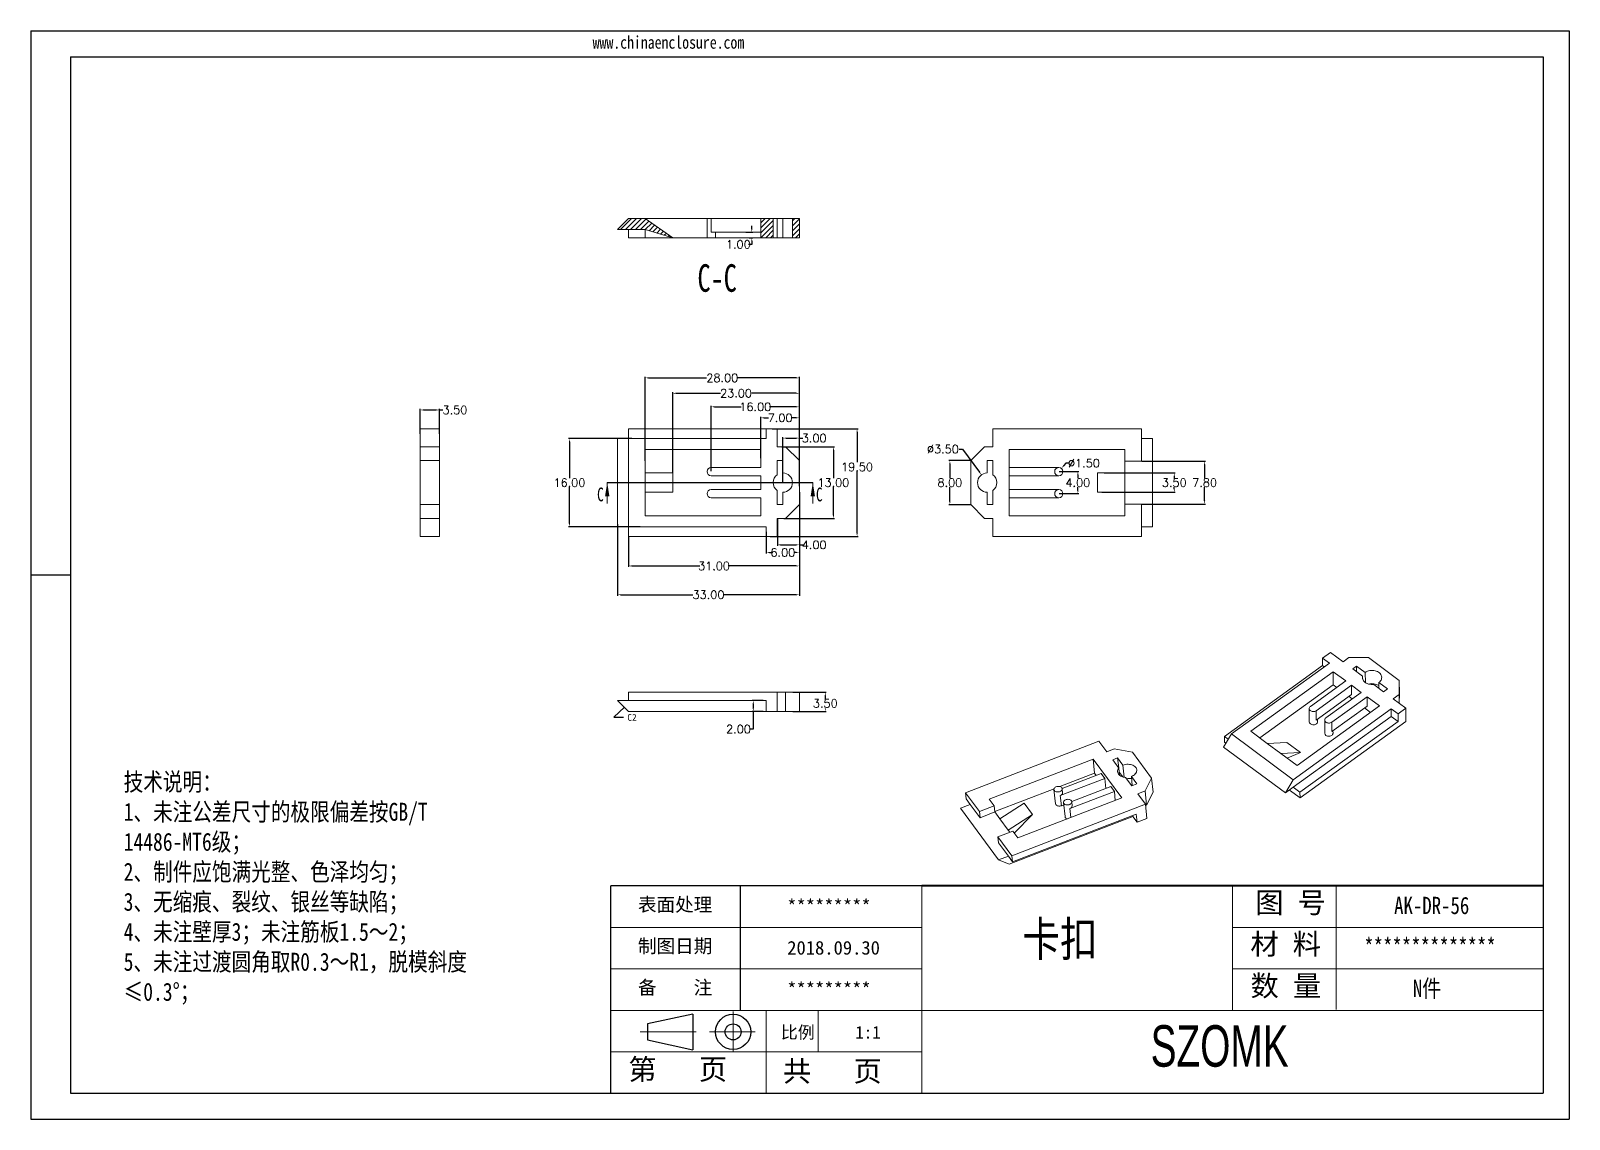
# Model space of a CAD drawing. Header units: inches. Extents: x 1153 to 3231, y 573 to 1137.
# Drawn here: x 2951.6 to 3231, y 573 to 770.5 of the extents above; entities that cross this region are included whole.
import ezdxf

# ---------------------------------------------------------------- set-up
doc = ezdxf.new("R2010")
doc.units = ezdxf.units.IN
doc.linetypes.add('CENTER2', pattern=[28.575, 19.05, -3.175, 3.175, -3.175])
doc.layers.add('10', color=7, linetype='Continuous')
doc.layers.add('文字', color=81, linetype='Continuous')
for name, color, linetype, lineweight in [('粗实线', 7, 'Continuous', 30), ('细实线', 3, 'Continuous', 9), ('细点划线', 2, 'CENTER2', 9)]:
    doc.layers.add(name, color=color, linetype=linetype, lineweight=lineweight)
doc.styles.add('SLDTEXTSTYLE6', font='TXT', dxfattribs={"width": 0.7})
doc.styles.get("Standard").update_dxf_attribs({"font": 'txt', "bigfont": 'gbcbig.shx'})
doc.styles.add('宋体', font='', dxfattribs={"width": 0.8, "height": 3.5})
doc.styles.add('长仿宋', font='', dxfattribs={"width": 0.7, "height": 4})
doc.styles.get('宋体').set_extended_font_data('SimSun')
doc.styles.get('长仿宋').set_extended_font_data('SimSun')
doc.dimstyles.new('2', dxfattribs={"dimtxt": 1.5, "dimasz": 0.6, "dimexe": 0.18, "dimexo": 0.0625, "dimgap": 0.09, "dimtad": 0, "dimtih": 1, "dimtoh": 1, "dimzin": 0, "dimdsep": 46, "dimtxsty": 'Standard', "dimcen": 0, "dimadec": 0, "dimazin": 2, "dimtfac": 1, "dimtofl": 0, "dimtmove": 0, "dimatfit": 3, "dimfxl": 1, "dimtolj": 1, "dimtzin": 0, "dimarcsym": 0})
pattern_1 = [(45, (0, 9.6533), (-0.4490128, 0.4490128), [])]

msp = doc.modelspace()

# ---------------------------------------------------------------- texts
at = {"color": 7, "linetype": 'Continuous', "char_height": 2.5, "attachment_point": 1, "style": 'SLDTEXTSTYLE6'}
for insert in [(3054.456, 687.586), (3094.202, 687.586)]:
    msp.add_mtext('C', dxfattribs=dict(at, insert=insert))
at = {"attachment_point": 1}
for s, insert, char_height, width in [('{\\fSimHei|b0|i0|c134|p49;C2}', (3059.948, 646.492), 1.23731, 703.22498), ('{\\fSimHei|b0|i0|c134|p49;表面处理}', (3061.872, 613.148), 2.47462, 1406.44997), ('{\\fSimHei|b0|i0|c134|p49;*********}', (3088.975, 612.829), 2.47462, 1406.44997), ('{\\fSimHei|b0|i0|c134|p49;制图日期}', (3061.872, 605.623), 2.47462, 1406.44997), ('{\\fSimHei|b0|i0|c134|p49;2018.\\fSimHei|b0|i0|c0|p49;09\\fSimHei|b0|i0|c134|p49;.\\fSimHei|b0|i0|c0|p49;30}', (3088.975, 605.305), 2.474619, 1406.44997), ('{\\fSimHei|b0|i0|c134|p49;备    注}', (3061.872, 598.098), 2.47462, 1406.44997), ('{\\fSimHei|b0|i0|c134|p49;*********}', (3088.975, 597.78), 2.47462, 1406.44997)]:
    msp.add_mtext(s, dxfattribs=dict(at, insert=insert, char_height=char_height, width=width))
at = {"layer": '10', "color": 0, "insert": (3076.25, 728.113), "char_height": 5, "attachment_point": 2, "style": 'SLDTEXTSTYLE6'}
msp.add_mtext('C-C', dxfattribs=at)
at = {"layer": '文字', "color": 0, "attachment_point": 1, "style": '宋体'}
for s, insert, char_height, width in [('www.chinaenclosure.com', (3053.641, 769.532), 2.29921, 40.39487), ('{\\H1.111x;技术说明：\\P1、未注公差尺寸的极限偏差按GB/T 14486-MT6级；\\P2、制件应饱满光整、色泽均匀；\\P3、无缩痕、裂纹、银丝等缺陷；\\P4、未注壁厚3；未注筋板1.5～2；\\P5、未注过渡圆角取R0.3～R1，脱模斜度≤0.3%%D；}', (2968.485, 635.822), 2.93933, 66.20661), ('{\\H1.111x;AK-DR-56}', (3199.174, 613.317), 2.82175, 32.62266), ('卡扣', (3131.665, 608.787), 6.2706, 80.16693), ('{\\H1.111x;**************}', (3193.746, 605.793), 2.82175, 32.62266), ('{\\H1.111x;N件}', (3202.587, 598.268), 2.82175, 32.62266)]:
    msp.add_mtext(s, dxfattribs=dict(at, insert=insert, char_height=char_height, width=width))
at = {"layer": '粗实线', "insert": (3154.968, 590.015), "char_height": 7.52468, "width": 84.38184, "attachment_point": 1, "style": '长仿宋'}
msp.add_mtext('{\\fSTXinwei|b0|i0|c134|p2;SZOMK}', dxfattribs=at)
at = {"layer": '细实线', "color": 7, "attachment_point": 1}
for s, insert, char_height, width in [('{\\fSimSun|b0|i0|c134|p54;图 号}', (3173.971, 614.141), 3.76234, 18.8117), ('{\\fSimSun|b0|i0|c134|p54;材 料   }', (3173.079, 606.616), 3.76234, 18.8117), ('{\\fSimSun|b0|i0|c134|p54;数 量}', (3173.098, 599.054), 3.76234, 16.99873), ('{\\fSimSun|b0|i0|c134|p54;比例}', (3087.815, 589.859), 2.2574, 9.9093), ('{\\fSimSun|b0|i0|c134|p54;1:1}', (3101.336, 589.859), 2.2574, 9.9093), ('{\\fSimSun|b0|i0|c134|p54;第   页}', (3060.13, 583.891), 3.76234, 28.21755), ('{\\fSimSun|b0|i0|c134|p54; 共   页}', (3085.642, 583.571), 3.76234, 28.21755)]:
    msp.add_mtext(s, dxfattribs=dict(at, insert=insert, char_height=char_height, width=width))

# ---------------------------------------------------------------- blocks, each defined once
blk = doc.blocks.new('*D22')
at = {"color": 0, "lineweight": -2, "transparency": 16777216}
for p, q in [((3091.18, 684.42), (3091.18, 667.95)), ((3058.18, 680.97), (3058.18, 667.95)), ((3058.78, 668.13), (3071.84, 668.13)), ((3090.58, 668.13), (3077.52, 668.13))]:
    blk.add_line(p, q, dxfattribs=at)
at = {"color": 0, "transparency": 16777216}
for points in [[(3058.78, 668.23), (3058.78, 668.03), (3058.18, 668.13)], [(3090.58, 668.23), (3090.58, 668.03), (3091.18, 668.13)]]:
    blk.add_solid(points, dxfattribs=at)
at = {"layer": 'Defpoints', "color": 0, "transparency": 16777216}
for p in [(3091.18, 684.48), (3058.18, 681.04), (3058.18, 668.13)]:
    blk.add_point(p, dxfattribs=at)
at = {"color": 0, "transparency": 16777216, "insert": (3074.68, 668.13), "char_height": 1.5, "attachment_point": 5}
blk.add_mtext('\\A1;33.00', dxfattribs=at)
blk = doc.blocks.new('*D23')
at = {"color": 0, "lineweight": -2, "transparency": 16777216}
for p, q in [((3091.18, 685.14), (3091.18, 677.01)), ((3087.18, 681.92), (3087.18, 677.01)), ((3087.78, 677.19), (3090.58, 677.19)), ((3091.18, 677.19), (3091.78, 677.19))]:
    blk.add_line(p, q, dxfattribs=at)
at = {"color": 0, "transparency": 16777216}
for points in [[(3087.78, 677.29), (3087.78, 677.09), (3087.18, 677.19)], [(3090.58, 677.29), (3090.58, 677.09), (3091.18, 677.19)]]:
    blk.add_solid(points, dxfattribs=at)
at = {"layer": 'Defpoints', "color": 0, "transparency": 16777216}
for p in [(3091.18, 685.21), (3087.18, 681.98), (3091.18, 677.19)]:
    blk.add_point(p, dxfattribs=at)
at = {"color": 0, "transparency": 16777216, "insert": (3093.87, 677.19), "char_height": 1.5, "attachment_point": 5}
blk.add_mtext('\\A1;4.00', dxfattribs=at)
blk = doc.blocks.new('*D24')
at = {"color": 0, "lineweight": -2, "transparency": 16777216}
for p, q in [((3091.18, 686.74), (3091.18, 675.62)), ((3085.18, 679.55), (3085.18, 675.62)), ((3085.78, 675.8), (3086.09, 675.8)), ((3090.58, 675.8), (3090.27, 675.8))]:
    blk.add_line(p, q, dxfattribs=at)
at = {"color": 0, "transparency": 16777216}
for points in [[(3085.78, 675.9), (3085.78, 675.7), (3085.18, 675.8)], [(3090.58, 675.9), (3090.58, 675.7), (3091.18, 675.8)]]:
    blk.add_solid(points, dxfattribs=at)
at = {"layer": 'Defpoints', "color": 0, "transparency": 16777216}
for p in [(3091.18, 686.8), (3085.18, 679.61), (3085.18, 675.8)]:
    blk.add_point(p, dxfattribs=at)
at = {"color": 0, "transparency": 16777216, "insert": (3088.18, 675.8), "char_height": 1.5, "attachment_point": 5}
blk.add_mtext('\\A1;6.00', dxfattribs=at)
blk = doc.blocks.new('*D25')
at = {"color": 0, "lineweight": -2, "transparency": 16777216}
for p, q in [((3091.18, 686.06), (3091.18, 673.18)), ((3060.18, 678.67), (3060.18, 673.18)), ((3060.78, 673.36), (3073.09, 673.36)), ((3090.58, 673.36), (3078.27, 673.36))]:
    blk.add_line(p, q, dxfattribs=at)
at = {"color": 0, "transparency": 16777216}
for points in [[(3060.78, 673.46), (3060.78, 673.26), (3060.18, 673.36)], [(3090.58, 673.46), (3090.58, 673.26), (3091.18, 673.36)]]:
    blk.add_solid(points, dxfattribs=at)
at = {"layer": 'Defpoints', "color": 0, "transparency": 16777216}
for p in [(3091.18, 686.12), (3060.18, 678.73), (3091.18, 673.36)]:
    blk.add_point(p, dxfattribs=at)
at = {"color": 0, "transparency": 16777216, "insert": (3075.68, 673.36), "char_height": 1.5, "attachment_point": 5}
blk.add_mtext('\\A1;31.00', dxfattribs=at)
blk = doc.blocks.new('*D26')
at = {"color": 0, "lineweight": -2, "transparency": 16777216}
for p, q in [((3088.18, 688.55), (3088.18, 696.74)), ((3088.78, 696.56), (3090.58, 696.56)), ((3091.18, 690.72), (3091.18, 696.74)), ((3091.18, 696.56), (3091.78, 696.56))]:
    blk.add_line(p, q, dxfattribs=at)
at = {"color": 0, "transparency": 16777216}
for points in [[(3088.78, 696.66), (3088.78, 696.46), (3088.18, 696.56)], [(3090.58, 696.66), (3090.58, 696.46), (3091.18, 696.56)]]:
    blk.add_solid(points, dxfattribs=at)
at = {"layer": 'Defpoints', "color": 0, "transparency": 16777216}
for p in [(3088.18, 696.56), (3091.18, 690.66), (3088.18, 688.48)]:
    blk.add_point(p, dxfattribs=at)
at = {"color": 0, "transparency": 16777216, "insert": (3093.87, 696.56), "char_height": 1.5, "attachment_point": 5}
blk.add_mtext('\\A1;3.00', dxfattribs=at)
blk = doc.blocks.new('*D27')
at = {"color": 0, "lineweight": -2, "transparency": 16777216}
for p, q in [((3084.18, 692.92), (3084.18, 700.42)), ((3084.78, 700.24), (3085.59, 700.24)), ((3090.58, 700.24), (3089.77, 700.24)), ((3091.18, 687.81), (3091.18, 700.42))]:
    blk.add_line(p, q, dxfattribs=at)
at = {"color": 0, "transparency": 16777216}
for points in [[(3084.78, 700.34), (3084.78, 700.14), (3084.18, 700.24)], [(3090.58, 700.34), (3090.58, 700.14), (3091.18, 700.24)]]:
    blk.add_solid(points, dxfattribs=at)
at = {"layer": 'Defpoints', "color": 0, "transparency": 16777216}
for p in [(3084.18, 700.24), (3084.18, 692.86), (3091.18, 687.75)]:
    blk.add_point(p, dxfattribs=at)
at = {"color": 0, "transparency": 16777216, "insert": (3087.68, 700.24), "char_height": 1.5, "attachment_point": 5}
blk.add_mtext('\\A1;7.00', dxfattribs=at)
blk = doc.blocks.new('*D28')
at = {"color": 0, "lineweight": -2, "transparency": 16777216}
for p, q in [((3075.18, 690.55), (3075.18, 702.42)), ((3075.78, 702.24), (3080.59, 702.24)), ((3090.58, 702.24), (3085.77, 702.24)), ((3091.18, 689.96), (3091.18, 702.42))]:
    blk.add_line(p, q, dxfattribs=at)
at = {"color": 0, "transparency": 16777216}
for points in [[(3075.78, 702.34), (3075.78, 702.14), (3075.18, 702.24)], [(3090.58, 702.34), (3090.58, 702.14), (3091.18, 702.24)]]:
    blk.add_solid(points, dxfattribs=at)
at = {"layer": 'Defpoints', "color": 0, "transparency": 16777216}
for p in [(3075.18, 702.24), (3075.18, 690.48), (3091.18, 689.9)]:
    blk.add_point(p, dxfattribs=at)
at = {"color": 0, "transparency": 16777216, "insert": (3083.18, 702.24), "char_height": 1.5, "attachment_point": 5}
blk.add_mtext('\\A1;16.00', dxfattribs=at)
blk = doc.blocks.new('*D29')
at = {"color": 0, "lineweight": -2, "transparency": 16777216}
for p, q in [((3068.18, 690.3), (3068.18, 704.88)), ((3068.78, 704.7), (3076.84, 704.7)), ((3090.58, 704.7), (3082.52, 704.7)), ((3091.18, 687.81), (3091.18, 704.88))]:
    blk.add_line(p, q, dxfattribs=at)
at = {"color": 0, "transparency": 16777216}
for points in [[(3068.78, 704.8), (3068.78, 704.6), (3068.18, 704.7)], [(3090.58, 704.8), (3090.58, 704.6), (3091.18, 704.7)]]:
    blk.add_solid(points, dxfattribs=at)
at = {"layer": 'Defpoints', "color": 0, "transparency": 16777216}
for p in [(3068.18, 704.7), (3068.18, 690.23), (3091.18, 687.75)]:
    blk.add_point(p, dxfattribs=at)
at = {"color": 0, "transparency": 16777216, "insert": (3079.68, 704.7), "char_height": 1.5, "attachment_point": 5}
blk.add_mtext('\\A1;23.00', dxfattribs=at)
blk = doc.blocks.new('*D30')
at = {"color": 0, "lineweight": -2, "transparency": 16777216}
for p, q in [((3063.18, 692.42), (3063.18, 707.67)), ((3063.78, 707.49), (3074.34, 707.49)), ((3090.58, 707.49), (3080.02, 707.49)), ((3091.18, 690.34), (3091.18, 707.67))]:
    blk.add_line(p, q, dxfattribs=at)
at = {"color": 0, "transparency": 16777216}
for points in [[(3063.78, 707.59), (3063.78, 707.39), (3063.18, 707.49)], [(3090.58, 707.59), (3090.58, 707.39), (3091.18, 707.49)]]:
    blk.add_solid(points, dxfattribs=at)
at = {"layer": 'Defpoints', "color": 0, "transparency": 16777216}
for p in [(3063.18, 707.49), (3063.18, 692.36), (3091.18, 690.28)]:
    blk.add_point(p, dxfattribs=at)
at = {"color": 0, "transparency": 16777216, "insert": (3077.18, 707.49), "char_height": 1.5, "attachment_point": 5}
blk.add_mtext('\\A1;28.00', dxfattribs=at)
blk = doc.blocks.new('*D31')
at = {"color": 0, "lineweight": -2, "transparency": 16777216}
for p, q in [((3087.99, 694.98), (3097.54, 694.98)), ((3097.36, 694.38), (3097.36, 689.32)), ((3097.36, 682.58), (3097.36, 687.64)), ((3088.35, 681.98), (3097.54, 681.98))]:
    blk.add_line(p, q, dxfattribs=at)
at = {"color": 0, "transparency": 16777216}
for points in [[(3097.26, 694.38), (3097.46, 694.38), (3097.36, 694.98)], [(3097.26, 682.58), (3097.46, 682.58), (3097.36, 681.98)]]:
    blk.add_solid(points, dxfattribs=at)
at = {"layer": 'Defpoints', "color": 0, "transparency": 16777216}
for p in [(3087.93, 694.98), (3097.36, 694.98), (3088.29, 681.98)]:
    blk.add_point(p, dxfattribs=at)
at = {"color": 0, "transparency": 16777216, "insert": (3097.36, 688.48), "char_height": 1.5, "attachment_point": 5}
blk.add_mtext('\\A1;13.00', dxfattribs=at)
blk = doc.blocks.new('*D32')
at = {"color": 0, "lineweight": -2, "transparency": 16777216}
for p, q in [((3086.24, 698.23), (3101.84, 698.23)), ((3101.66, 697.63), (3101.66, 692.17)), ((3101.66, 679.33), (3101.66, 690.49)), ((3085.85, 678.73), (3101.84, 678.73))]:
    blk.add_line(p, q, dxfattribs=at)
at = {"color": 0, "transparency": 16777216}
for points in [[(3101.56, 697.63), (3101.76, 697.63), (3101.66, 698.23)], [(3101.56, 679.33), (3101.76, 679.33), (3101.66, 678.73)]]:
    blk.add_solid(points, dxfattribs=at)
at = {"layer": 'Defpoints', "color": 0, "transparency": 16777216}
for p in [(3086.18, 698.23), (3101.66, 698.23), (3085.79, 678.73)]:
    blk.add_point(p, dxfattribs=at)
at = {"color": 0, "transparency": 16777216, "insert": (3101.66, 691.33), "char_height": 1.5, "attachment_point": 5}
blk.add_mtext('\\A1;19.50', dxfattribs=at)
blk = doc.blocks.new('*D33')
at = {"color": 0, "lineweight": -2, "transparency": 16777216}
for p, q in [((3060.77, 696.48), (3049.25, 696.48)), ((3049.43, 695.88), (3049.43, 689.32)), ((3049.43, 681.08), (3049.43, 687.64)), ((3062.26, 680.48), (3049.25, 680.48))]:
    blk.add_line(p, q, dxfattribs=at)
at = {"color": 0, "transparency": 16777216}
for points in [[(3049.33, 695.88), (3049.53, 695.88), (3049.43, 696.48)], [(3049.33, 681.08), (3049.53, 681.08), (3049.43, 680.48)]]:
    blk.add_solid(points, dxfattribs=at)
at = {"layer": 'Defpoints', "color": 0, "transparency": 16777216}
for p in [(3060.83, 696.48), (3049.43, 680.48), (3062.32, 680.48)]:
    blk.add_point(p, dxfattribs=at)
at = {"color": 0, "transparency": 16777216, "insert": (3049.43, 688.48), "char_height": 1.5, "attachment_point": 5}
blk.add_mtext('\\A1;16.00', dxfattribs=at)
blk = doc.blocks.new('*D34')
at = {"color": 0, "lineweight": -2, "transparency": 16777216}
for p, q in [((3146.55, 690.23), (3159.44, 690.23)), ((3159.26, 689.63), (3159.26, 689.32)), ((3159.26, 687.33), (3159.26, 687.64)), ((3146.13, 686.73), (3159.44, 686.73))]:
    blk.add_line(p, q, dxfattribs=at)
at = {"color": 0, "transparency": 16777216}
for points in [[(3159.16, 689.63), (3159.36, 689.63), (3159.26, 690.23)], [(3159.16, 687.33), (3159.36, 687.33), (3159.26, 686.73)]]:
    blk.add_solid(points, dxfattribs=at)
at = {"layer": 'Defpoints', "color": 0, "transparency": 16777216}
for p in [(3146.49, 690.23), (3159.26, 690.23), (3146.07, 686.73)]:
    blk.add_point(p, dxfattribs=at)
at = {"color": 0, "transparency": 16777216, "insert": (3159.26, 688.48), "char_height": 1.5, "attachment_point": 5}
blk.add_mtext('\\A1;3.50', dxfattribs=at)
blk = doc.blocks.new('*D35')
at = {"color": 0, "lineweight": -2, "transparency": 16777216}
for p, q in [((3153.35, 692.38), (3164.95, 692.38)), ((3164.77, 691.78), (3164.77, 689.32)), ((3164.77, 685.18), (3164.77, 687.64)), ((3153.35, 684.58), (3164.95, 684.58))]:
    blk.add_line(p, q, dxfattribs=at)
at = {"color": 0, "transparency": 16777216}
for points in [[(3164.67, 691.78), (3164.87, 691.78), (3164.77, 692.38)], [(3164.67, 685.18), (3164.87, 685.18), (3164.77, 684.58)]]:
    blk.add_solid(points, dxfattribs=at)
at = {"layer": 'Defpoints', "color": 0, "transparency": 16777216}
for p in [(3153.29, 692.38), (3164.77, 692.38), (3153.29, 684.58)]:
    blk.add_point(p, dxfattribs=at)
at = {"color": 0, "transparency": 16777216, "insert": (3164.77, 688.48), "char_height": 1.5, "attachment_point": 5}
blk.add_mtext('\\A1;7.80', dxfattribs=at)
blk = doc.blocks.new('*D36')
at = {"color": 0, "lineweight": -2, "transparency": 16777216}
for p, q in [((3138.35, 690.48), (3141.93, 690.48)), ((3141.75, 689.88), (3141.75, 689.32)), ((3141.75, 687.08), (3141.75, 687.64)), ((3138.35, 686.48), (3141.93, 686.48))]:
    blk.add_line(p, q, dxfattribs=at)
at = {"color": 0, "transparency": 16777216}
for points in [[(3141.65, 689.88), (3141.85, 689.88), (3141.75, 690.48)], [(3141.65, 687.08), (3141.85, 687.08), (3141.75, 686.48)]]:
    blk.add_solid(points, dxfattribs=at)
at = {"layer": 'Defpoints', "color": 0, "transparency": 16777216}
for p in [(3138.29, 690.48), (3141.75, 690.48), (3138.29, 686.48)]:
    blk.add_point(p, dxfattribs=at)
at = {"color": 0, "transparency": 16777216, "insert": (3141.75, 688.48), "char_height": 1.5, "attachment_point": 5}
blk.add_mtext('\\A1;4.00', dxfattribs=at)
blk = doc.blocks.new('*D37')
at = {"color": 0, "lineweight": -2, "transparency": 16777216}
for p, q in [((3120.21, 694.56), (3120.81, 694.56)), ((3120.81, 694.56), (3123.89, 690.37))]:
    blk.add_line(p, q, dxfattribs=at)
at = {"color": 0, "transparency": 16777216}
blk.add_solid([(3123.97, 690.43), (3123.81, 690.31), (3124.25, 689.89)], dxfattribs=at)
at = {"layer": 'Defpoints', "color": 0, "transparency": 16777216}
for p in [(3124.25, 689.89), (3126.33, 687.07)]:
    blk.add_point(p, dxfattribs=at)
at = {"color": 0, "transparency": 16777216, "insert": (3117.24, 694.56), "char_height": 1.5, "attachment_point": 5}
blk.add_mtext('\\A1;∅3.50', dxfattribs=at)
blk = doc.blocks.new('*D38')
at = {"color": 0, "lineweight": -2, "transparency": 16777216}
for p, q in [((3139.54, 692.01), (3139.14, 691.53)), ((3140.14, 692.01), (3139.54, 692.01))]:
    blk.add_line(p, q, dxfattribs=at)
at = {"color": 0, "transparency": 16777216}
blk.add_solid([(3139.07, 691.59), (3139.22, 691.47), (3138.76, 691.06)], dxfattribs=at)
at = {"layer": 'Defpoints', "color": 0, "transparency": 16777216}
for p in [(3138.76, 691.06), (3137.82, 689.9)]:
    blk.add_point(p, dxfattribs=at)
at = {"color": 0, "transparency": 16777216, "insert": (3142.85, 692.01), "char_height": 1.5, "attachment_point": 5}
blk.add_mtext('\\A1;∅1.50', dxfattribs=at)
blk = doc.blocks.new('*D39')
at = {"color": 0, "lineweight": -2, "transparency": 16777216}
for p, q in [((3122.23, 692.48), (3118.33, 692.48)), ((3118.51, 691.88), (3118.51, 689.32)), ((3118.51, 685.08), (3118.51, 687.64)), ((3122.23, 684.48), (3118.33, 684.48))]:
    blk.add_line(p, q, dxfattribs=at)
at = {"color": 0, "transparency": 16777216}
for points in [[(3118.41, 691.88), (3118.61, 691.88), (3118.51, 692.48)], [(3118.41, 685.08), (3118.61, 685.08), (3118.51, 684.48)]]:
    blk.add_solid(points, dxfattribs=at)
at = {"layer": 'Defpoints', "color": 0, "transparency": 16777216}
for p in [(3122.29, 692.48), (3118.51, 684.48), (3122.29, 684.48)]:
    blk.add_point(p, dxfattribs=at)
at = {"color": 0, "transparency": 16777216, "insert": (3118.51, 688.48), "char_height": 1.5, "attachment_point": 5}
blk.add_mtext('\\A1;8.00', dxfattribs=at)
blk = doc.blocks.new('*D40')
at = {"color": 0, "lineweight": -2, "transparency": 16777216}
for p, q in [((3089.99, 650.44), (3096.07, 650.44)), ((3095.89, 649.84), (3095.89, 649.26)), ((3089.99, 646.94), (3096.07, 646.94)), ((3095.89, 647.54), (3095.89, 647.58))]:
    blk.add_line(p, q, dxfattribs=at)
at = {"color": 0, "transparency": 16777216}
for points in [[(3095.79, 649.84), (3095.99, 649.84), (3095.89, 650.44)], [(3095.79, 647.54), (3095.99, 647.54), (3095.89, 646.94)]]:
    blk.add_solid(points, dxfattribs=at)
at = {"layer": 'Defpoints', "color": 0, "transparency": 16777216}
for p in [(3089.93, 650.44), (3095.89, 650.44), (3089.93, 646.94)]:
    blk.add_point(p, dxfattribs=at)
at = {"color": 0, "transparency": 16777216, "insert": (3095.89, 648.42), "char_height": 1.5, "attachment_point": 5}
blk.add_mtext('\\A1;3.50', dxfattribs=at)
blk = doc.blocks.new('*D41')
at = {"color": 0, "lineweight": -2, "transparency": 16777216}
for p, q in [((3084.58, 648.94), (3082.63, 648.94)), ((3082.81, 648.34), (3082.81, 647.54)), ((3084.58, 646.94), (3082.63, 646.94)), ((3082.81, 646.94), (3082.81, 643.75)), ((3082.81, 643.75), (3082.21, 643.75))]:
    blk.add_line(p, q, dxfattribs=at)
at = {"color": 0, "transparency": 16777216}
for points in [[(3082.71, 648.34), (3082.91, 648.34), (3082.81, 648.94)], [(3082.71, 647.54), (3082.91, 647.54), (3082.81, 646.94)]]:
    blk.add_solid(points, dxfattribs=at)
at = {"layer": 'Defpoints', "color": 0, "transparency": 16777216}
for p in [(3082.81, 648.94), (3084.64, 648.94), (3084.64, 646.94)]:
    blk.add_point(p, dxfattribs=at)
at = {"color": 0, "transparency": 16777216, "insert": (3080.12, 643.75), "char_height": 1.5, "attachment_point": 5}
blk.add_mtext('\\A1;2.00', dxfattribs=at)
blk = doc.blocks.new('*D42')
at = {"color": 0, "lineweight": -2, "transparency": 16777216}
for p, q in [((3082.54, 734.51), (3082.54, 735.11)), ((3081.46, 733.91), (3082.72, 733.91)), ((3082.07, 732.91), (3082.72, 732.91)), ((3082.54, 732.31), (3082.54, 731.71)), ((3082.54, 731.71), (3081.94, 731.71))]:
    blk.add_line(p, q, dxfattribs=at)
at = {"color": 0, "transparency": 16777216}
for points in [[(3082.44, 734.51), (3082.64, 734.51), (3082.54, 733.91)], [(3082.44, 732.31), (3082.64, 732.31), (3082.54, 732.91)]]:
    blk.add_solid(points, dxfattribs=at)
at = {"layer": 'Defpoints', "color": 0, "transparency": 16777216}
for p in [(3081.39, 733.91), (3082.01, 732.91), (3082.54, 732.91)]:
    blk.add_point(p, dxfattribs=at)
at = {"color": 0, "transparency": 16777216, "insert": (3080.1, 731.71), "char_height": 1.5, "attachment_point": 5}
blk.add_mtext('\\A1;1.00', dxfattribs=at)
blk = doc.blocks.new('*D43')
at = {"color": 0, "lineweight": -2, "transparency": 16777216}
for p, q in [((3022.33, 697.34), (3022.33, 701.85)), ((3022.93, 701.67), (3025.23, 701.67)), ((3025.83, 697.34), (3025.83, 701.85)), ((3025.83, 701.67), (3026.43, 701.67))]:
    blk.add_line(p, q, dxfattribs=at)
at = {"color": 0, "transparency": 16777216}
for points in [[(3022.93, 701.77), (3022.93, 701.57), (3022.33, 701.67)], [(3025.23, 701.77), (3025.23, 701.57), (3025.83, 701.67)]]:
    blk.add_solid(points, dxfattribs=at)
at = {"layer": 'Defpoints', "color": 0, "transparency": 16777216}
for p in [(3025.83, 701.67), (3022.33, 697.27), (3025.83, 697.27)]:
    blk.add_point(p, dxfattribs=at)
at = {"color": 0, "transparency": 16777216, "insert": (3028.64, 701.67), "char_height": 1.5, "attachment_point": 5}
blk.add_mtext('\\A1;3.50', dxfattribs=at)

# ---------------------------------------------------------------- dimensions: what is measured, and where the dimension line sits
for base, p1, p2, picture, middle in [((3082.541, 732.91), (3081.394, 733.91), (3082.011, 732.91), '*D42', (3080.101, 731.71)), ((3049.428, 680.483), (3060.828, 696.483), (3062.321, 680.483), '*D33', (3049.428, 688.483)), ((3097.361, 694.983), (3088.29, 681.983), (3087.927, 694.983), '*D31', (3097.361, 688.483)), ((3118.511, 684.483), (3122.289, 692.483), (3122.289, 684.483), '*D39', (3118.511, 688.483)), ((3141.749, 690.483), (3138.289, 686.483), (3138.289, 690.483), '*D36', (3141.749, 688.483)), ((3159.262, 690.233), (3146.068, 686.733), (3146.489, 690.233), '*D34', (3159.262, 688.483)), ((3164.769, 692.383), (3153.289, 684.583), (3153.289, 692.383), '*D35', (3164.769, 688.483))]:
    dim = msp.add_linear_dim(base=base, p1=p1, p2=p2, angle=90, dimstyle='2')
    dim.commit()
    dim.dimension.update_dxf_attribs({"geometry": picture, "text_midpoint": middle})
for base, p1, p2, picture, middle in [((3063.177, 707.49), (3091.177, 690.279), (3063.177, 692.358), '*D30', (3077.177, 707.49)), ((3025.826, 701.669), (3022.326, 697.273), (3025.826, 697.273), '*D43', (3028.641, 701.669)), ((3075.177, 702.236), (3091.177, 689.899), (3075.177, 690.483), '*D28', (3083.177, 702.236)), ((3084.177, 700.244), (3091.177, 687.752), (3084.177, 692.858), '*D27', (3087.677, 700.244)), ((3091.177, 673.364), (3060.177, 678.733), (3091.177, 686.125), '*D25', (3075.677, 673.364)), ((3085.177, 675.803), (3091.177, 686.798), (3085.177, 679.608), '*D24', (3088.177, 675.803)), ((3091.177, 677.187), (3087.177, 681.983), (3091.177, 685.207), '*D23', (3093.867, 677.187))]:
    dim = msp.add_linear_dim(base=base, p1=p1, p2=p2, dimstyle='2')
    dim.commit()
    dim.dimension.update_dxf_attribs({"geometry": picture, "text_midpoint": middle})
for base, p1, p2, picture, middle in [((3068.177, 704.7), (3091.177, 687.752), (3068.177, 690.233), '*D29', (3079.677, 704.7)), ((3088.177, 696.558), (3091.177, 690.657), (3088.177, 688.483), '*D26', (3093.867, 696.558)), ((3058.177, 668.131), (3091.177, 684.483), (3058.177, 681.037), '*D22', (3074.677, 668.131))]:
    dim = msp.add_linear_dim(base=base, p1=p1, p2=p2, dimstyle='2')
    dim.commit()
    dim.dimension.update_dxf_attribs({"geometry": picture, "text_midpoint": middle, "dimtype": 160})
for base, p1, p2, picture, middle in [((3101.656, 698.233), (3085.79, 678.733), (3086.177, 698.233), '*D32', (3101.656, 691.327)), ((3082.811, 648.942), (3084.64, 646.942), (3084.64, 648.942), '*D41', (3080.121, 643.75)), ((3095.888, 650.442), (3089.927, 646.942), (3089.927, 650.442), '*D40', (3095.888, 648.419))]:
    dim = msp.add_linear_dim(base=base, p1=p1, p2=p2, angle=90, dimstyle='2')
    dim.commit()
    dim.dimension.update_dxf_attribs({"geometry": picture, "text_midpoint": middle, "dimtype": 160})
for p1, p2, picture, middle in [((3126.329, 687.075), (3124.25, 689.891), '*D37', (3117.24, 694.558)), ((3137.815, 689.902), (3138.764, 691.064), '*D38', (3142.855, 692.014))]:
    dim = msp.add_diameter_dim_2p(p1=p1, p2=p2, dimstyle='2')
    dim.commit()
    dim.dimension.update_dxf_attribs({"geometry": picture, "text_midpoint": middle, "dimtype": 163})

# ---------------------------------------------------------------- hatches: boundary and pattern name
at = {"linetype": 'Continuous', "lineweight": 0}
h = msp.add_hatch(dxfattribs=at)
h.set_pattern_fill('ANSI31', color=4, scale=0.2, style=0)
h.set_pattern_definition(pattern_1)
h.paths.add_polyline_path([(3058.177, 734.41), (3063.177, 734.41), (3068.177, 732.91), (3063.177, 736.41), (3060.177, 736.41)], flags=0)
h = msp.add_hatch(dxfattribs=at)
h.set_pattern_fill('ANSI31', color=4, scale=0.2, style=0)
h.set_pattern_definition(pattern_1)
h.paths.add_polyline_path([(3086.427, 736.41), (3084.177, 736.41), (3084.177, 732.91), (3086.427, 732.91)], flags=0)
h = msp.add_hatch(dxfattribs=at)
h.set_pattern_fill('ANSI31', color=4, scale=0.2, style=0)
h.set_pattern_definition(pattern_1)
h.paths.add_polyline_path([(3091.177, 736.41), (3089.927, 736.41), (3089.927, 732.91), (3091.177, 732.91)], flags=0)

# ---------------------------------------------------------------- linework, layer by layer
for p, q in [((2951.619, 770.48), (3230.972, 770.48)), ((2951.619, 770.48), (2951.619, 572.957)), ((3230.972, 770.48), (3230.972, 572.957)), ((2958.847, 765.777), (3226.269, 765.777)), ((2958.847, 765.777), (2958.847, 577.66)), ((3226.269, 765.777), (3226.269, 577.66)), ((2958.847, 671.718), (2951.619, 671.718)), ((2951.619, 664.402), (2951.619, 572.957)), ((3113.399, 615.283), (3056.964, 615.283)), ((3056.964, 577.66), (3056.964, 615.283)), ((3080.479, 592.709), (3080.479, 615.283)), ((2958.847, 577.66), (3226.269, 577.66)), ((2951.619, 572.957), (3230.972, 572.957)), ((2951.619, 572.957), (3080.949, 572.957))]:
    msp.add_line(p, q)
at = {"color": 7, "linetype": 'Continuous', "lineweight": 15}
for p, q in [((3060.177, 736.41), (3058.177, 734.41)), ((3060.177, 736.41), (3063.177, 736.41)), ((3063.177, 736.41), (3068.177, 732.91)), ((3074.427, 736.41), (3063.177, 736.41)), ((3074.427, 736.41), (3074.427, 732.91)), ((3075.177, 736.41), (3074.427, 736.41)), ((3075.177, 733.91), (3075.177, 736.41)), ((3084.177, 736.41), (3075.177, 736.41)), ((3084.177, 732.91), (3084.177, 736.41)), ((3084.177, 736.41), (3086.427, 736.41)), ((3086.427, 736.41), (3086.427, 732.91)), ((3087.177, 736.41), (3086.427, 736.41)), ((3087.177, 732.91), (3087.177, 736.41)), ((3088.177, 736.41), (3087.177, 736.41)), ((3088.177, 736.41), (3088.177, 732.91)), ((3089.927, 736.41), (3088.177, 736.41)), ((3089.927, 732.91), (3089.927, 736.41)), ((3089.927, 736.41), (3091.177, 736.41)), ((3091.177, 736.41), (3091.177, 732.91)), ((3063.177, 734.41), (3058.177, 734.41)), ((3060.177, 734.41), (3060.177, 732.91)), ((3060.177, 732.91), (3063.177, 732.91)), ((3063.177, 734.41), (3068.177, 732.91)), ((3063.177, 734.41), (3063.177, 732.91)), ((3074.427, 732.91), (3063.177, 732.91)), ((3075.927, 732.91), (3074.427, 732.91)), ((3084.177, 733.91), (3075.177, 733.91)), ((3075.927, 732.91), (3075.927, 733.91)), ((3084.177, 732.91), (3075.927, 732.91)), ((3084.177, 732.91), (3086.427, 732.91)), ((3087.177, 732.91), (3086.427, 732.91)), ((3088.177, 732.91), (3087.177, 732.91)), ((3089.927, 732.91), (3088.177, 732.91)), ((3089.927, 732.91), (3091.177, 732.91)), ((3025.826, 698.233), (3022.326, 698.233)), ((3022.326, 698.233), (3022.326, 694.983)), ((3025.826, 698.233), (3025.826, 694.983)), ((3058.177, 680.483), (3058.177, 696.483)), ((3058.177, 696.483), (3060.177, 696.483)), ((3060.177, 698.233), (3060.177, 696.483)), ((3085.177, 698.233), (3060.177, 698.233)), ((3060.177, 696.483), (3060.177, 680.483)), ((3060.177, 696.483), (3085.177, 696.483)), ((3085.177, 696.483), (3085.177, 698.233)), ((3087.177, 698.233), (3085.177, 698.233)), ((3087.177, 698.233), (3087.177, 694.983)), ((3126.289, 698.233), (3126.289, 694.983)), ((3126.289, 698.233), (3153.289, 698.233)), ((3153.289, 698.233), (3153.289, 692.383)), ((3155.289, 696.483), (3153.289, 696.483)), ((3155.289, 680.483), (3155.289, 696.483)), ((3022.326, 692.483), (3022.326, 694.983)), ((3022.326, 694.983), (3025.826, 694.983)), ((3025.826, 694.983), (3025.826, 692.483)), ((3084.177, 694.483), (3063.177, 694.483)), ((3063.177, 694.483), (3063.177, 690.233)), ((3084.177, 691.233), (3084.177, 694.483)), ((3087.177, 694.983), (3088.677, 694.983)), ((3091.177, 692.483), (3088.677, 694.983)), ((3124.789, 694.983), (3122.289, 692.483)), ((3126.289, 694.983), (3124.789, 694.983)), ((3129.289, 694.483), (3150.289, 694.483)), ((3129.289, 682.483), (3129.289, 694.483)), ((3150.289, 694.483), (3150.289, 692.383)), ((3025.826, 692.483), (3022.326, 692.483)), ((3022.326, 684.483), (3022.326, 692.483)), ((3025.826, 684.483), (3025.826, 692.483)), ((3063.177, 686.733), (3063.177, 690.233)), ((3068.177, 690.233), (3063.177, 690.233)), ((3068.177, 686.733), (3068.177, 690.233)), ((3075.177, 691.233), (3084.177, 691.233)), ((3088.177, 692.483), (3087.177, 692.483)), ((3087.177, 692.483), (3087.177, 689.919)), ((3088.177, 690.233), (3088.177, 692.483)), ((3091.177, 684.483), (3091.177, 692.483)), ((3122.289, 684.483), (3122.289, 692.483)), ((3125.289, 692.483), (3126.289, 692.483)), ((3125.289, 690.233), (3125.289, 692.483)), ((3126.289, 692.483), (3126.289, 689.919)), ((3138.289, 691.233), (3129.289, 691.233)), ((3145.289, 686.733), (3145.289, 690.233)), ((3145.289, 690.233), (3150.289, 690.233)), ((3153.289, 692.383), (3150.289, 692.383)), ((3150.289, 692.383), (3150.289, 690.233)), ((3150.289, 690.233), (3150.289, 686.733)), ((3084.177, 689.733), (3075.177, 689.733)), ((3084.177, 687.233), (3075.177, 687.233)), ((3084.177, 687.233), (3084.177, 689.733)), ((3129.289, 689.733), (3138.289, 689.733)), ((3129.289, 687.233), (3138.289, 687.233)), ((3022.326, 684.483), (3025.826, 684.483)), ((3022.326, 681.983), (3022.326, 684.483)), ((3025.826, 684.483), (3025.826, 681.983)), ((3063.177, 686.733), (3063.177, 682.483)), ((3063.177, 686.733), (3068.177, 686.733)), ((3075.177, 685.733), (3084.177, 685.733)), ((3084.177, 682.483), (3084.177, 685.733)), ((3087.177, 687.047), (3087.177, 684.483)), ((3087.177, 684.483), (3088.177, 684.483)), ((3088.177, 684.483), (3088.177, 686.733)), ((3088.677, 681.983), (3091.177, 684.483)), ((3122.289, 684.483), (3124.789, 681.983)), ((3125.289, 684.483), (3125.289, 686.733)), ((3126.289, 684.483), (3125.289, 684.483)), ((3126.289, 687.047), (3126.289, 684.483)), ((3138.289, 685.733), (3129.289, 685.733)), ((3150.289, 686.733), (3145.289, 686.733)), ((3150.289, 686.733), (3150.289, 684.583)), ((3150.289, 684.583), (3150.289, 682.483)), ((3150.289, 684.583), (3153.289, 684.583)), ((3153.289, 684.583), (3153.289, 678.733)), ((3025.826, 681.983), (3022.326, 681.983)), ((3022.326, 678.733), (3022.326, 681.983)), ((3025.826, 678.733), (3025.826, 681.983)), ((3063.177, 682.483), (3084.177, 682.483)), ((3087.177, 681.983), (3088.677, 681.983)), ((3087.177, 678.733), (3087.177, 681.983)), ((3126.289, 681.983), (3124.789, 681.983)), ((3126.289, 678.733), (3126.289, 681.983)), ((3150.289, 682.483), (3129.289, 682.483)), ((3060.177, 680.483), (3058.177, 680.483)), ((3060.177, 680.483), (3085.177, 680.483)), ((3060.177, 680.483), (3060.177, 678.733)), ((3085.177, 680.483), (3085.177, 678.733)), ((3155.289, 680.483), (3153.289, 680.483)), ((3025.826, 678.733), (3022.326, 678.733)), ((3085.177, 678.733), (3060.177, 678.733)), ((3085.177, 678.733), (3087.177, 678.733)), ((3153.289, 678.733), (3126.289, 678.733)), ((3187.613, 657.663), (3186.189, 656.635)), ((3187.418, 655.727), (3186.189, 656.635)), ((3186.194, 655.269), (3186.189, 656.635)), ((3187.613, 657.663), (3189.895, 655.977)), ((3189.895, 655.977), (3190.963, 656.749)), ((3194.498, 656.737), (3190.963, 656.749)), ((3200.116, 652.586), (3194.498, 656.737)), ((3186.194, 655.269), (3168.394, 642.412)), ((3169.617, 642.869), (3187.418, 655.727)), ((3188.11, 654.175), (3173.157, 643.374)), ((3186.486, 655.054), (3186.194, 655.269)), ((3190.392, 652.488), (3188.11, 654.175)), ((3188.12, 651.785), (3188.11, 654.175)), ((3192.362, 655.194), (3191.65, 654.68)), ((3191.65, 654.68), (3193.451, 653.35)), ((3193.942, 654.027), (3192.362, 655.194)), ((3192.367, 654.151), (3192.362, 655.194)), ((3193.942, 654.027), (3193.949, 652.201)), ((3188.12, 651.785), (3174.797, 642.162)), ((3183.984, 647.86), (3190.392, 652.488)), ((3191.445, 651.71), (3185.037, 647.081)), ((3188.761, 651.311), (3188.12, 651.785)), ((3193.2, 650.413), (3191.445, 651.71)), ((3191.452, 650.003), (3191.445, 651.71)), ((3193.452, 652.874), (3193.451, 653.35)), ((3195.467, 651.859), (3197.267, 650.529)), ((3197.98, 651.043), (3196.4, 652.211)), ((3196.404, 651.167), (3196.4, 652.211)), ((3197.267, 650.529), (3197.98, 651.043)), ((3200.091, 650.003), (3200.116, 652.586)), ((3200.116, 652.586), (3200.125, 650.196)), ((3058.177, 648.942), (3060.177, 646.942)), ((3058.177, 648.942), (3060.177, 648.942)), ((3087.177, 650.442), (3060.177, 650.442)), ((3060.177, 650.442), (3060.177, 648.942)), ((3085.177, 648.942), (3060.177, 648.942)), ((3085.177, 648.942), (3085.177, 646.942)), ((3087.177, 650.442), (3087.177, 646.942)), ((3087.177, 650.442), (3088.677, 650.442)), ((3088.677, 646.942), (3088.677, 650.442)), ((3088.677, 650.442), (3091.177, 650.442)), ((3091.177, 650.442), (3091.177, 646.942)), ((3191.452, 650.003), (3185.044, 645.374)), ((3193.2, 650.413), (3186.792, 645.784)), ((3187.845, 645.006), (3194.254, 649.634)), ((3191.57, 649.235), (3190.986, 649.666)), ((3196.536, 647.948), (3194.254, 649.634)), ((3194.261, 647.927), (3194.254, 649.634)), ((3199.023, 649.232), (3200.091, 650.003)), ((3201.305, 647.545), (3199.023, 649.232)), ((3200.097, 648.438), (3200.091, 650.003)), ((3200.125, 650.196), (3200.108, 648.429)), ((3060.177, 646.942), (3085.177, 646.942)), ((3087.177, 646.942), (3085.177, 646.942)), ((3087.177, 646.942), (3088.677, 646.942)), ((3091.177, 646.942), (3088.677, 646.942)), ((3180.851, 634.567), (3198.652, 647.425)), ((3180.857, 633.201), (3198.657, 646.059)), ((3181.583, 637.148), (3196.536, 647.948)), ((3183.76, 647.467), (3183.77, 645.078)), ((3185.044, 645.374), (3185.037, 647.081)), ((3185.27, 645.084), (3185.268, 645.536)), ((3186.569, 645.392), (3186.578, 643.002)), ((3187.852, 643.299), (3194.261, 647.927)), ((3194.905, 646.77), (3193.795, 647.591)), ((3198.657, 646.059), (3198.652, 647.425)), ((3198.652, 647.425), (3199.881, 646.517)), ((3198.657, 646.059), (3199.886, 645.151)), ((3199.881, 646.517), (3201.305, 647.545)), ((3199.886, 645.151), (3199.881, 646.517)), ((3201.314, 645.155), (3201.305, 647.545)), ((3168.198, 640.475), (3169.617, 642.869)), ((3169.617, 642.869), (3180.851, 634.567)), ((3173.157, 643.374), (3176.141, 641.169)), ((3199.886, 645.151), (3182.085, 632.293)), ((3182.09, 631.269), (3201.314, 645.155)), ((3187.852, 643.299), (3187.845, 645.006)), ((3188.078, 643.008), (3188.077, 643.461)), ((3121.335, 632.213), (3145.584, 641.559)), ((3145.584, 641.559), (3146.991, 639.65)), ((3146.991, 639.65), (3148.338, 640.169)), ((3151.666, 639.566), (3148.338, 640.169)), ((3179.433, 632.173), (3168.198, 640.475)), ((3168.398, 641.387), (3168.394, 642.412)), ((3168.394, 642.412), (3169.056, 641.922)), ((3168.398, 641.387), (3168.635, 641.212)), ((3179.711, 641.351), (3176.141, 641.169)), ((3178.599, 639.353), (3176.141, 641.169)), ((3182.169, 639.535), (3179.711, 641.351)), ((3125.652, 631.049), (3144.513, 638.317)), ((3144.513, 638.317), (3149.708, 631.269)), ((3144.513, 638.317), (3144.784, 635.757)), ((3148.073, 638.181), (3148.972, 638.527)), ((3149.183, 636.675), (3148.073, 638.181)), ((3148.972, 638.527), (3149.945, 637.206)), ((3148.972, 638.527), (3149.165, 636.7)), ((3149.945, 637.206), (3150.177, 635.014)), ((3151.666, 639.566), (3155.129, 634.866)), ((3178.599, 639.353), (3182.169, 639.535)), ((3178.599, 639.353), (3181.583, 637.148)), ((3179.765, 638.491), (3182.169, 639.535)), ((3138.487, 633.33), (3144.784, 635.757)), ((3146.647, 634.796), (3138.564, 631.681)), ((3138.906, 632.944), (3145.997, 635.677)), ((3144.784, 635.757), (3145.098, 635.33)), ((3146.647, 634.796), (3145.997, 635.677)), ((3146.647, 634.796), (3146.838, 632.984)), ((3149.321, 635.373), (3149.183, 636.675)), ((3149.261, 635.942), (3149.898, 635.077)), ((3151.536, 633.482), (3150.426, 634.988)), ((3151.46, 635.15), (3152.434, 633.828)), ((3151.633, 633.519), (3151.46, 635.15)), ((3153.966, 632.533), (3155.129, 634.866)), ((3155.129, 634.866), (3155.4, 632.306)), ((3180.851, 634.567), (3179.433, 632.173)), ((3123.867, 628.777), (3121.335, 632.213)), ((3121.451, 631.116), (3121.335, 632.213)), ((3126.671, 628.777), (3137.432, 632.924)), ((3137.416, 632.774), (3137.686, 630.214)), ((3138.564, 631.681), (3138.757, 629.852)), ((3138.985, 632.2), (3138.907, 632.932)), ((3140.295, 629.331), (3148.378, 632.446)), ((3147.729, 633.327), (3140.637, 630.594)), ((3148.378, 632.446), (3147.729, 633.327)), ((3148.378, 632.446), (3148.55, 630.823)), ((3152.434, 633.828), (3151.536, 633.482)), ((3152.618, 632.013), (3153.966, 632.533)), ((3154.025, 630.104), (3152.618, 632.013)), ((3154.236, 629.972), (3153.966, 632.533)), ((3155.4, 632.306), (3154.236, 629.972)), ((3179.433, 632.173), (3180.857, 633.201)), ((3180.158, 632.697), (3182.09, 631.269)), ((3180.857, 633.201), (3182.085, 632.293)), ((3182.085, 632.293), (3182.09, 631.269)), ((3120.412, 629.396), (3122.208, 630.088)), ((3120.412, 629.396), (3127.338, 619.998)), ((3122.208, 630.088), (3121.451, 631.116)), ((3123.983, 627.68), (3122.208, 630.088)), ((3126.561, 629.815), (3123.867, 628.777)), ((3123.983, 627.68), (3123.867, 628.777)), ((3126.678, 628.718), (3123.983, 627.68)), ((3126.561, 629.815), (3125.652, 631.049)), ((3126.678, 628.718), (3126.561, 629.815)), ((3127.608, 627.455), (3126.678, 628.718)), ((3127.608, 627.455), (3131.983, 630.283)), ((3154.025, 630.104), (3129.776, 620.759)), ((3149.708, 631.269), (3130.847, 624)), ((3131.983, 630.283), (3133.498, 628.227)), ((3139.19, 630.019), (3138.757, 629.852)), ((3139.147, 630.424), (3139.418, 627.864)), ((3140.716, 629.851), (3140.639, 630.582)), ((3154.025, 630.104), (3154.296, 627.544)), ((3154.047, 629.899), (3154.236, 629.972)), ((3129.123, 625.399), (3127.608, 627.455)), ((3133.498, 628.227), (3129.123, 625.399)), ((3129.289, 619.227), (3151.742, 627.88)), ((3152.345, 628.315), (3129.892, 619.662)), ((3133.498, 628.227), (3130.202, 624.876)), ((3151.722, 628.075), (3151.742, 627.88)), ((3151.742, 627.88), (3152.5, 626.852)), ((3152.345, 628.315), (3152.5, 626.852)), ((3154.296, 627.544), (3152.5, 626.852)), ((3127.243, 624.195), (3129.938, 625.234)), ((3127.359, 623.098), (3127.243, 624.195)), ((3129.776, 620.759), (3127.243, 624.195)), ((3129.134, 620.69), (3127.359, 623.098)), ((3129.398, 625.026), (3129.123, 625.399)), ((3130.847, 624), (3129.938, 625.234)), ((3127.338, 619.998), (3129.134, 620.69)), ((3129.892, 619.662), (3129.134, 620.69)), ((3129.776, 620.759), (3129.892, 619.662)), ((3127.338, 619.998), (3129.289, 619.227))]:
    msp.add_line(p, q, dxfattribs=at)
at = {"color": 1}
msp.add_line((3056.293, 688.483), (3093.622, 688.483), dxfattribs=at)
at = {"color": 7, "linetype": 'Continuous', "lineweight": 0}
for p, q in [((3056.293, 684.683), (3056.293, 688.483)), ((3093.622, 684.683), (3093.622, 688.483))]:
    msp.add_line(p, q, dxfattribs=at)
at = {"color": 8, "linetype": 'Continuous', "lineweight": 15}
msp.add_line((3140.295, 629.331), (3140.467, 627.708), dxfattribs=at)
at = {"color": 7, "linetype": 'Continuous', "lineweight": 15, "flags": 128}
for points in [[(3196.4, 652.211), (3196.558, 652.342), (3196.69, 652.487), (3196.794, 652.644), (3196.868, 652.81), (3196.91, 652.982), (3196.92, 653.157), (3196.898, 653.33), (3196.843, 653.5), (3196.757, 653.663), (3196.641, 653.815), (3196.498, 653.955), (3196.33, 654.079), (3196.141, 654.185), (3195.934, 654.271), (3195.712, 654.336), (3195.48, 654.378), (3195.243, 654.396), (3195.004, 654.391), (3194.768, 654.362), (3194.54, 654.31), (3194.324, 654.236), (3194.123, 654.141), (3193.942, 654.027)], [(3193.451, 653.35), (3193.423, 653.175), (3193.428, 652.999), (3193.466, 652.826), (3193.537, 652.658), (3193.638, 652.499), (3193.768, 652.352), (3193.925, 652.219), (3194.105, 652.103), (3194.305, 652.006), (3194.522, 651.93), (3194.751, 651.877), (3194.988, 651.847), (3195.228, 651.841), (3195.467, 651.859)], [(3185.037, 647.081), (3184.914, 647.01), (3184.774, 646.958), (3184.622, 646.929), (3184.466, 646.923), (3184.311, 646.942), (3184.165, 646.983), (3184.034, 647.046), (3183.924, 647.128), (3183.84, 647.224), (3183.784, 647.331), (3183.761, 647.444), (3183.77, 647.559), (3183.812, 647.669), (3183.884, 647.771), (3183.984, 647.86)], [(3186.792, 645.784), (3186.693, 645.695), (3186.621, 645.594), (3186.579, 645.483), (3186.57, 645.369), (3186.593, 645.255), (3186.648, 645.148), (3186.733, 645.052), (3186.843, 644.971), (3186.974, 644.908), (3187.12, 644.866), (3187.274, 644.848), (3187.431, 644.853), (3187.583, 644.883), (3187.723, 644.934), (3187.845, 645.006)], [(3185.27, 645.084), (3185.268, 645.049), (3185.243, 644.936), (3185.186, 644.83), (3185.099, 644.734), (3184.988, 644.653), (3184.856, 644.591), (3184.709, 644.551), (3184.554, 644.533), (3184.397, 644.54), (3184.246, 644.57), (3184.107, 644.622), (3183.986, 644.695)], [(3188.078, 643.008), (3188.077, 642.974), (3188.051, 642.861), (3187.994, 642.754), (3187.908, 642.658), (3187.796, 642.578), (3187.664, 642.516), (3187.517, 642.475), (3187.362, 642.458), (3187.206, 642.464), (3187.055, 642.494), (3186.916, 642.547), (3186.794, 642.619)], [(3149.945, 637.206), (3150.167, 637.278), (3150.398, 637.331), (3150.634, 637.362), (3150.872, 637.371), (3151.107, 637.357), (3151.335, 637.322), (3151.55, 637.265), (3151.75, 637.188), (3151.93, 637.093), (3152.088, 636.98), (3152.219, 636.852), (3152.323, 636.712), (3152.396, 636.561), (3152.438, 636.404), (3152.447, 636.242), (3152.424, 636.08), (3152.369, 635.919), (3152.282, 635.762), (3152.167, 635.614), (3152.024, 635.476), (3151.856, 635.351), (3151.667, 635.242), (3151.46, 635.15)], [(3150.426, 634.988), (3150.193, 635.011), (3149.969, 635.057), (3149.759, 635.124), (3149.567, 635.211), (3149.396, 635.315), (3149.25, 635.437), (3149.131, 635.572), (3149.042, 635.718), (3148.985, 635.874), (3148.959, 636.035), (3148.967, 636.199), (3149.008, 636.362), (3149.08, 636.522), (3149.183, 636.675)], [(3137.488, 632.593), (3137.57, 632.507), (3137.678, 632.437), (3137.807, 632.384), (3137.952, 632.352), (3138.106, 632.342), (3138.262, 632.354), (3138.414, 632.388), (3138.555, 632.442), (3138.678, 632.514), (3138.779, 632.601), (3138.853, 632.699), (3138.897, 632.804), (3138.909, 632.911), (3138.888, 633.015), (3138.835, 633.112), (3138.753, 633.198), (3138.645, 633.269), (3138.516, 633.322), (3138.371, 633.354), (3138.217, 633.364), (3138.061, 633.352), (3137.909, 633.318), (3137.768, 633.264), (3137.645, 633.192), (3137.544, 633.105), (3137.47, 633.007), (3137.426, 632.902), (3137.414, 632.795), (3137.435, 632.691), (3137.488, 632.593)], [(3138.757, 629.852), (3138.61, 629.808), (3138.455, 629.784), (3138.299, 629.783), (3138.149, 629.805), (3138.011, 629.847), (3137.892, 629.909), (3137.796, 629.988), (3137.728, 630.08), (3137.691, 630.182), (3137.686, 630.214)], [(3139.219, 630.244), (3139.302, 630.158), (3139.41, 630.087), (3139.539, 630.034), (3139.683, 630.002), (3139.837, 629.992), (3139.994, 630.004), (3140.145, 630.038), (3140.286, 630.092), (3140.41, 630.165), (3140.511, 630.252), (3140.585, 630.35), (3140.629, 630.454), (3140.64, 630.561), (3140.619, 630.666), (3140.567, 630.763), (3140.484, 630.849), (3140.376, 630.92), (3140.247, 630.972), (3140.102, 631.004), (3139.949, 631.015), (3139.792, 631.002), (3139.64, 630.969), (3139.5, 630.914), (3139.376, 630.842), (3139.275, 630.755), (3139.201, 630.657), (3139.157, 630.552), (3139.146, 630.445), (3139.167, 630.341), (3139.219, 630.244)]]:
    msp.add_lwpolyline(points, dxfattribs=at)
at = {"color": 7, "linetype": 'Continuous', "lineweight": 15}
for centre in [(3138.289, 690.483), (3138.289, 686.483)]:
    msp.add_circle(centre, 0.75, dxfattribs=at)
for centre, radius, start, end in [((3075.177, 690.483), 0.75, 90, 270), ((3088.177, 688.483), 1.75, 270, 90), ((3125.289, 688.483), 1.75, 90, 270), ((3075.177, 686.483), 0.75, 90, 270), ((3088.177, 688.483), 1.75, 124.8499, 235.1501), ((3125.289, 688.483), 1.75, 304.8499, 55.1501), ((3195.182, 649.791), 2.221, 56.66777, 106.43324), ((3184.253, 645.098), 0.483, 182.386, 236.4858), ((3187.061, 643.022), 0.483, 182.386, 236.4858), ((3151.115, 632.289), 2.521, 81.22186, 101.85105), ((3138.432, 632.218), 0.553, 283.79189, 358.13203), ((3140.163, 629.869), 0.553, 283.79189, 358.13203), ((3139.919, 627.972), 0.512, 192.12083, 260.97249)]:
    msp.add_arc(centre, radius, start, end, dxfattribs=at)
at = {"color": 7, "linetype": 'Continuous', "lineweight": 0}
for points in [[(3056.293, 688.483), (3055.893, 685.983), (3056.693, 685.983)], [(3093.622, 688.483), (3093.222, 685.983), (3094.022, 685.983)]]:
    msp.add_solid(points, dxfattribs=at)
at = {"layer": '粗实线', "color": 7, "lineweight": 40}
msp.add_line((3226.269, 615.283), (3113.399, 615.283), dxfattribs=at)
at = {"layer": '粗实线', "color": 7}
for p, q in [((3071.836, 592.005), (3063.614, 590.262)), ((3063.614, 590.262), (3063.614, 587.355)), ((3071.836, 592.005), (3071.836, 585.561)), ((3063.614, 587.355), (3071.836, 585.561))]:
    msp.add_line(p, q, dxfattribs=at)
for radius in [3.196, 1.454]:
    msp.add_circle((3079.153, 588.808), radius, dxfattribs=at)
at = {"layer": '细实线', "color": 7}
for p, q in [((3113.399, 615.283), (3113.399, 577.66)), ((3169.834, 615.283), (3169.834, 592.709)), ((3188.646, 615.283), (3188.646, 592.867)), ((3113.399, 607.758), (3056.964, 607.758)), ((3226.269, 607.758), (3169.834, 607.758)), ((3113.399, 600.234), (3056.964, 600.234)), ((3226.269, 600.234), (3169.834, 600.234)), ((3226.269, 592.709), (3056.964, 592.709)), ((3085.182, 592.709), (3085.182, 577.66)), ((3094.587, 592.709), (3094.587, 585.184)), ((3113.399, 585.184), (3056.964, 585.184))]:
    msp.add_line(p, q, dxfattribs=at)
at = {"layer": '细点划线', "color": 7}
for p, q in [((3079.153, 592.488), (3079.153, 585.184)), ((3062.303, 588.808), (3072.465, 588.808)), ((3074.878, 588.808), (3083.14, 588.808))]:
    msp.add_line(p, q, dxfattribs=at)

msp.set_redraw_order([(e.dxf.handle, doc.entitydb.next_handle()) for e in msp.query("TEXT MTEXT ATTDEF DIMENSION ARC_DIMENSION")])  # texts and dimensions are drawn at this point

# ---------------------------------------------------------------- leaders
msp.add_leader([(3059.398, 647.721), (3057.495, 645.914), (3059.241, 645.914)], dimstyle='2', override={"dimgap": 0.09, "dimtad": 0})

doc.saveas('drawing.dxf')
